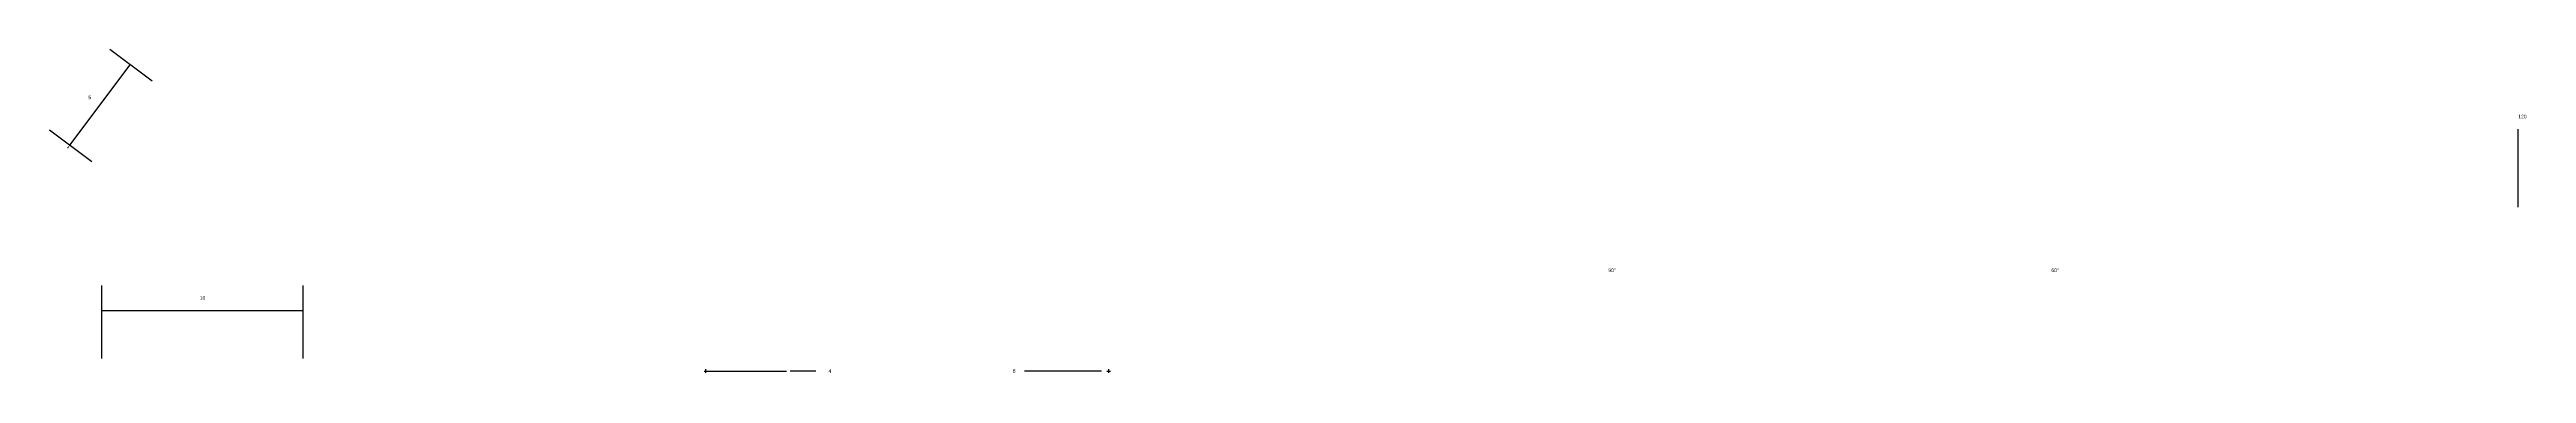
# Model space of a CAD drawing. Extents: x -3 to 120, y 0 to 16.
import ezdxf
from ezdxf.enums import TextEntityAlignment as Align

# ---------------------------------------------------------------- set-up
doc = ezdxf.new("R2010")
doc.units = 0
doc.layers.add('GEN', color=7, linetype='Continuous')
doc.dimstyles.get("Standard").update_dxf_attribs({"dimtxt": 0.18, "dimasz": 0.18, "dimexe": 1.25, "dimexo": 0.625, "dimtad": 1, "dimdsep": 46, "dimtxsty": 'Standard', "dimcen": 0.09, "dimadec": 0, "dimazin": 0, "dimtfac": 1, "dimtofl": 0, "dimtmove": 0, "dimatfit": 3, "dimfxl": 1, "dimarcsym": 0})

# ---------------------------------------------------------------- blocks, each defined once
blk = doc.blocks.new('*D73')
at = {"color": 0, "lineweight": -2}
for p, q in [((0, 0.625), (0, 4.25)), ((10, 0.625), (10, 4.25)), ((0, 3), (10, 3))]:
    blk.add_line(p, q, dxfattribs=at)
for points in [[(0, 3), (0.18, 3.03), (0.18, 2.97)], [(10, 3), (9.82, 2.97), (9.82, 3.03)]]:
    blk.add_solid(points)
at = {"layer": 'defpoints'}
for p in [(0, 3), (10, 3), (0, 0), (10, 0)]:
    blk.add_point(p, dxfattribs=at)
at = {"insert": (5, 3.625), "char_height": 0.18, "attachment_point": 5}
blk.add_mtext('10', dxfattribs=at)
blk = doc.blocks.new('*D88')
at = {"color": 0, "lineweight": -2}
for p, q in [((-1.6, 11.2), (1.4, 15.2)), ((2.5, 14.375), (0.4, 15.95)), ((-0.5, 10.375), (-2.6, 11.95))]:
    blk.add_line(p, q, dxfattribs=at)
for points in [[(-1.6, 11.2), (-1.684, 11.038), (-1.732, 11.074)], [(-1.6, 11.2), (-1.516, 11.362), (-1.468, 11.326)]]:
    blk.add_solid(points)
at = {"layer": 'defpoints'}
for p in [(1.4, 15.2), (3, 14), (-1.6, 11.2), (0, 10)]:
    blk.add_point(p, dxfattribs=at)
at = {"insert": (-0.6, 13.575), "char_height": 0.18, "attachment_point": 5}
blk.add_mtext('5', dxfattribs=at)
blk = doc.blocks.new('*D102')
at = {"color": 0, "lineweight": -2}
for p, q in [((29.91, 0), (30.09, 0)), ((30, -0.09), (30, 0.09)), ((30, 0), (34, 0)), ((35.46, 0), (34.18, 0))]:
    blk.add_line(p, q, dxfattribs=at)
at = {"layer": 'defpoints'}
blk.add_point((34, 0), dxfattribs=at)
at = {"insert": (36.08, 0), "char_height": 0.18, "attachment_point": 4}
blk.add_mtext('4', dxfattribs=at)
blk = doc.blocks.new('*D112')
at = {"color": 0, "lineweight": -2}
for p, q in [((49.64, 0), (45.82, 0)), ((49.91, 0), (50.09, 0)), ((50, -0.09), (50, 0.09))]:
    blk.add_line(p, q, dxfattribs=at)
at = {"layer": 'defpoints'}
blk.add_point((46, 0), dxfattribs=at)
at = {"insert": (45.375, 0), "char_height": 0.18, "attachment_point": 6}
blk.add_mtext('8', dxfattribs=at)
blk = doc.blocks.new('*D9001')
blk.add_text('90°', height=0.18).set_placement((75, 5), align=Align.MIDDLE_CENTER)
blk = doc.blocks.new('*D122')
blk.add_text('60°', height=0.18).set_placement((97, 5), align=Align.MIDDLE_CENTER)
blk = doc.blocks.new('*D126')
for p, q in [((120, 11.64), (120, 12)), ((120, 8.125), (120, 11.64)), ((120, 11.64), (120, 11.64))]:
    blk.add_line(p, q)
at = {"layer": 'defpoints'}
for p in [(120, 7.5), (0, 0)]:
    blk.add_point(p, dxfattribs=at)
at = {"insert": (120, 12.625), "char_height": 0.18, "attachment_point": 4}
blk.add_mtext('120', dxfattribs=at)

msp = doc.modelspace()

# ---------------------------------------------------------------- dimensions: what is measured, and where the dimension line sits
at = {"layer": 'GEN'}
dim = msp.add_aligned_dim(p1=(0, 10), p2=(3, 14), distance=2, dimstyle='Standard', override={"dimpost": '<>'}, dxfattribs=at)
dim.commit()
dim.dimension.update_dxf_attribs({"geometry": '*D88', "text_midpoint": (-0.6, 13.575)})
dim = msp.add_ordinate_dim(feature_location=(120, 7.5), offset=(0, 4.5), dtype=1, origin=(0, 0), text='120', dimstyle='Standard', override={"dimpost": '<>'}, dxfattribs=at)
dim.commit()
dim.dimension.update_dxf_attribs({"geometry": '*D126', "text_midpoint": (120, 12.625)})
dim = msp.add_angular_dim_2l(base=(75, 5), line1=((70, 0), (80, 0)), line2=((70, 0), (70, 10)), dimstyle='Standard', override={"dimpost": '<>'}, dxfattribs=at)
dim.commit()
dim.dimension.update_dxf_attribs({"geometry": '*D9001', "text_midpoint": (75, 5)})
dim = msp.add_angular_dim_3p(base=(97, 5), center=(90, 0), p1=(100, 0), p2=(95, 8.66), dimstyle='Standard', override={"dimpost": '<>'}, dxfattribs=at)
dim.commit()
dim.dimension.update_dxf_attribs({"geometry": '*D122', "text_midpoint": (97, 5)})
dim = msp.add_linear_dim(base=(10, 3), p1=(0, 0), p2=(10, 0), dimstyle='Standard', override={"dimpost": '<>'}, dxfattribs=at)
dim.commit()
dim.dimension.update_dxf_attribs({"geometry": '*D73', "text_midpoint": (5, 3.625)})
dim = msp.add_radius_dim(center=(30, 0), mpoint=(34, 0), dimstyle='Standard', override={"dimpost": '<>'}, dxfattribs=at)
dim.commit()
dim.dimension.update_dxf_attribs({"geometry": '*D102', "text_midpoint": (36.083, 0)})
dim = msp.add_diameter_dim_2p(p1=(54, 0), p2=(46, 0), dimstyle='Standard', override={"dimpost": '<>'}, dxfattribs=at)
dim.commit()
dim.dimension.update_dxf_attribs({"geometry": '*D112', "text_midpoint": (45.375, 0)})

doc.saveas('drawing.dxf')
